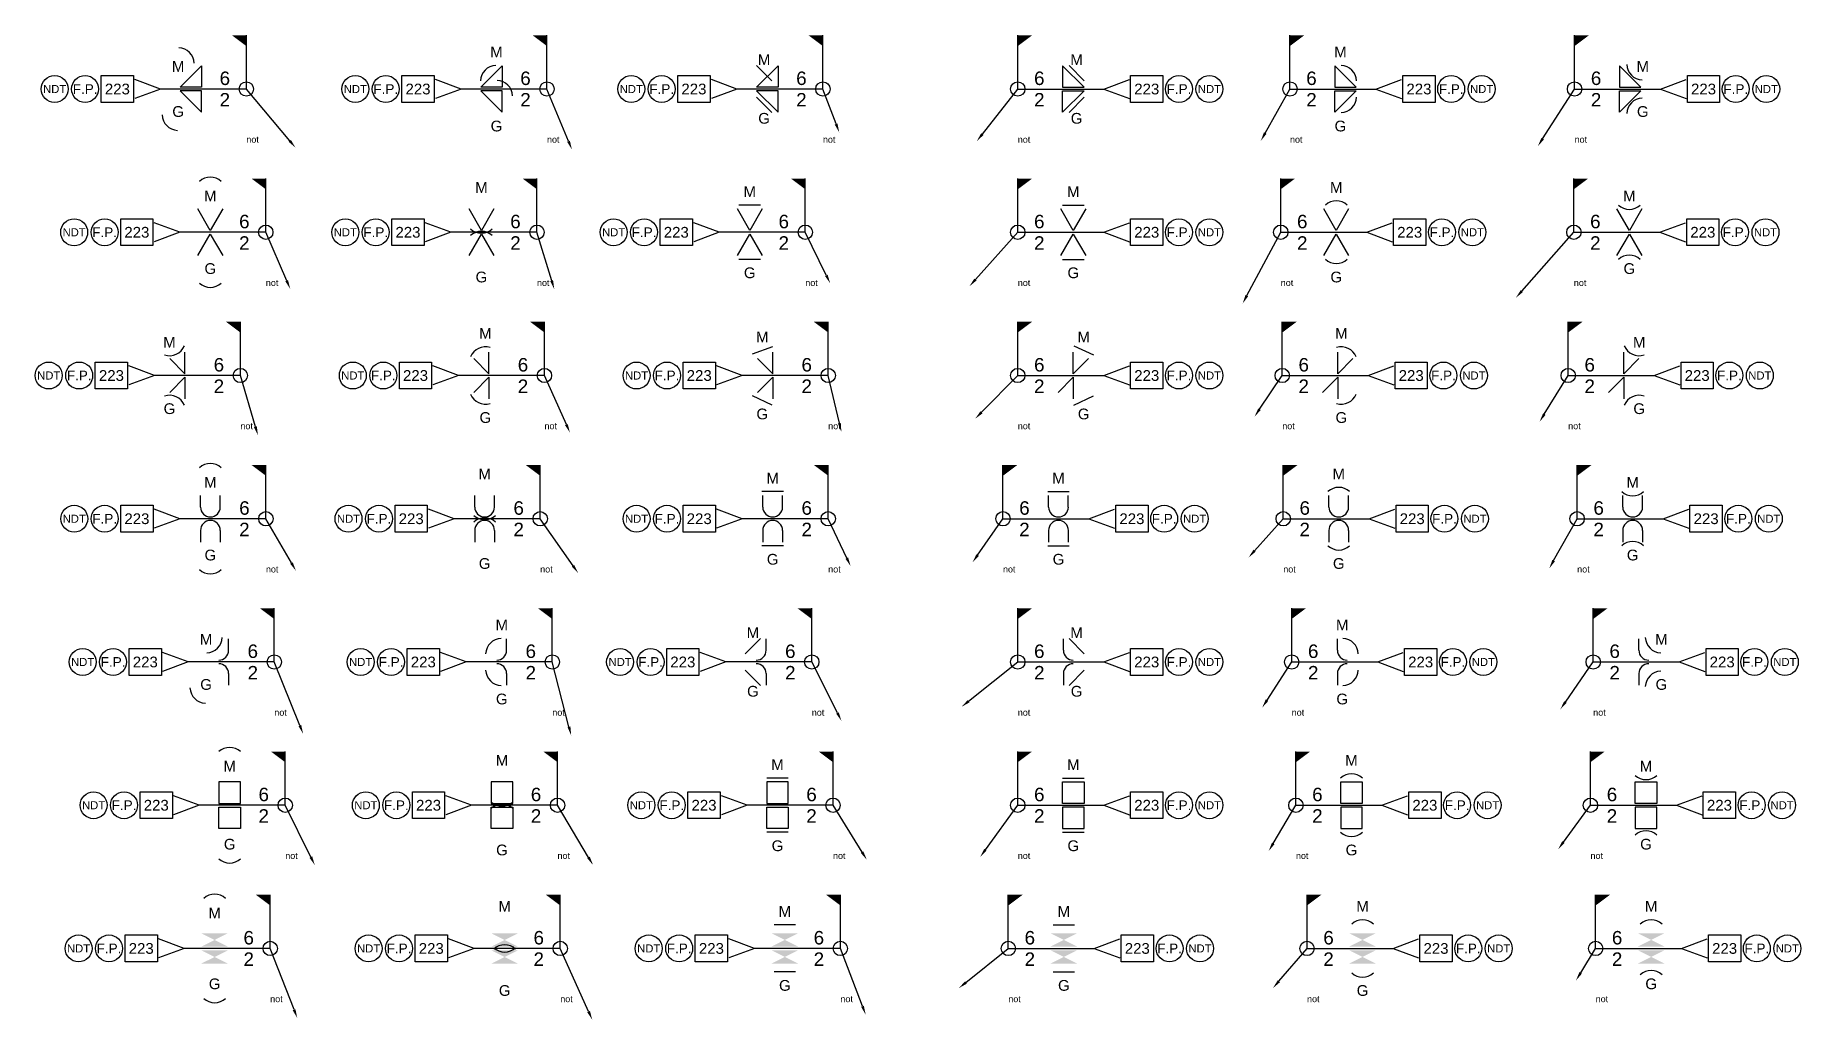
# Model space of a CAD drawing. Header units: millimetres. Extents: x 2416 to 2662, y 1140 to 1277.
import ezdxf
from ezdxf import colors
from ezdxf.entities.mleader import LeaderData, LeaderLine
from ezdxf.enums import TextEntityAlignment as Align
from ezdxf.math import Vec2, Vec3

# ---------------------------------------------------------------- set-up
doc = ezdxf.new("R2010")
doc.units = ezdxf.units.MM
doc.layers.add('KAYNAK_SYM', color=2, linetype='Continuous')
doc.styles.get("Standard").update_dxf_attribs({"font": 'arial.ttf'})

msp = doc.modelspace()

# ---------------------------------------------------------------- texts
at = {"layer": 'KAYNAK_SYM'}
for s, height, p in [('M', 1.5, (2479.89, 1274.9)), ('M', 1.5, (2517.24, 1273.82)), ('M', 1.5, (2560.86, 1273.82)), ('M', 1.5, (2597.68, 1274.9)), ('M', 1.5, (2435.46, 1272.88)), ('6', 1.88, (2441.98, 1271.23)), ('6', 1.88, (2483.94, 1271.23)), ('6', 1.88, (2522.45, 1271.23)), ('6', 1.88, (2555.65, 1271.23)), ('6', 1.88, (2593.64, 1271.23)), ('6', 1.88, (2633.36, 1271.23)), ('M', 1.5, (2639.88, 1272.88)), ('NDT', 1.125, (2418.23, 1269.73)), ('F.P.', 1.35, (2422.48, 1269.73)), ('223', 1.5, (2426.98, 1269.73)), ('2', 1.88, (2441.98, 1268.23)), ('NDT', 1.125, (2460.19, 1269.73)), ('F.P.', 1.35, (2464.44, 1269.73)), ('223', 1.5, (2468.94, 1269.73)), ('2', 1.88, (2483.94, 1268.23)), ('NDT', 1.125, (2498.7, 1269.73)), ('F.P.', 1.35, (2502.95, 1269.73)), ('223', 1.5, (2507.45, 1269.73)), ('2', 1.88, (2522.45, 1268.23)), ('2', 1.88, (2555.65, 1268.23)), ('223', 1.5, (2570.65, 1269.73)), ('F.P.', 1.35, (2575.15, 1269.73)), ('NDT', 1.125, (2579.4, 1269.73)), ('2', 1.88, (2593.64, 1268.23)), ('223', 1.5, (2608.64, 1269.73)), ('F.P.', 1.35, (2613.14, 1269.73)), ('NDT', 1.125, (2617.39, 1269.73)), ('2', 1.88, (2633.36, 1268.23)), ('223', 1.5, (2648.36, 1269.73)), ('F.P.', 1.35, (2652.86, 1269.73)), ('NDT', 1.125, (2657.11, 1269.73)), ('G', 1.5, (2435.46, 1266.59)), ('G', 1.5, (2639.88, 1266.59)), ('G', 1.5, (2479.89, 1264.56)), ('G', 1.5, (2517.24, 1265.64)), ('G', 1.5, (2560.86, 1265.64)), ('G', 1.5, (2597.68, 1264.56)), ('M', 1.5, (2477.79, 1255.98)), ('M', 1.5, (2597.1, 1255.98)), ('M', 1.5, (2439.95, 1254.8)), ('M', 1.5, (2515.24, 1255.39)), ('M', 1.5, (2560.4, 1255.39)), ('M', 1.5, (2638.01, 1254.8)), ('6', 1.88, (2444.7, 1251.23)), ('6', 1.88, (2482.54, 1251.23)), ('6', 1.88, (2519.99, 1251.23)), ('6', 1.88, (2555.65, 1251.23)), ('6', 1.88, (2592.35, 1251.23)), ('6', 1.88, (2633.26, 1251.23)), ('NDT', 1.125, (2420.95, 1249.73)), ('F.P.', 1.35, (2425.2, 1249.73)), ('223', 1.5, (2429.7, 1249.73)), ('NDT', 1.125, (2458.79, 1249.73)), ('F.P.', 1.35, (2463.04, 1249.73)), ('223', 1.5, (2467.54, 1249.73)), ('NDT', 1.125, (2496.24, 1249.73)), ('F.P.', 1.35, (2500.49, 1249.73)), ('223', 1.5, (2504.99, 1249.73)), ('223', 1.5, (2570.65, 1249.73)), ('F.P.', 1.35, (2575.15, 1249.73)), ('NDT', 1.125, (2579.4, 1249.73)), ('223', 1.5, (2607.35, 1249.73)), ('F.P.', 1.35, (2611.85, 1249.73)), ('NDT', 1.125, (2616.1, 1249.73)), ('223', 1.5, (2648.26, 1249.73)), ('F.P.', 1.35, (2652.76, 1249.73)), ('NDT', 1.125, (2657.01, 1249.73)), ('2', 1.88, (2444.7, 1248.23)), ('2', 1.88, (2482.54, 1248.23)), ('2', 1.88, (2519.99, 1248.23)), ('2', 1.88, (2555.65, 1248.23)), ('2', 1.88, (2592.35, 1248.23)), ('2', 1.88, (2633.26, 1248.23)), ('G', 1.5, (2439.95, 1244.66)), ('G', 1.5, (2515.24, 1244.07)), ('G', 1.5, (2560.4, 1244.07)), ('G', 1.5, (2638.01, 1244.66)), ('G', 1.5, (2477.79, 1243.48)), ('G', 1.5, (2597.1, 1243.48)), ('M', 1.5, (2434.25, 1234.37)), ('M', 1.5, (2478.34, 1235.61)), ('M', 1.5, (2516.99, 1235.11)), ('M', 1.5, (2561.85, 1235.11)), ('M', 1.5, (2597.81, 1235.61)), ('M', 1.5, (2639.38, 1234.37)), ('6', 1.88, (2441.15, 1231.23)), ('6', 1.88, (2483.59, 1231.23)), ('6', 1.88, (2523.19, 1231.23)), ('6', 1.88, (2555.65, 1231.23)), ('6', 1.88, (2592.56, 1231.23)), ('6', 1.88, (2632.47, 1231.23)), ('NDT', 1.125, (2417.4, 1229.73)), ('F.P.', 1.35, (2421.65, 1229.73)), ('223', 1.5, (2426.15, 1229.73)), ('NDT', 1.125, (2459.84, 1229.73)), ('F.P.', 1.35, (2464.09, 1229.73)), ('223', 1.5, (2468.59, 1229.73)), ('NDT', 1.125, (2499.44, 1229.73)), ('F.P.', 1.35, (2503.69, 1229.73)), ('223', 1.5, (2508.19, 1229.73)), ('223', 1.5, (2570.65, 1229.73)), ('F.P.', 1.35, (2575.15, 1229.73)), ('NDT', 1.125, (2579.4, 1229.73)), ('223', 1.5, (2607.56, 1229.73)), ('F.P.', 1.35, (2612.06, 1229.73)), ('NDT', 1.125, (2616.31, 1229.73)), ('223', 1.5, (2647.47, 1229.73)), ('F.P.', 1.35, (2651.97, 1229.73)), ('NDT', 1.125, (2656.22, 1229.73)), ('2', 1.88, (2441.15, 1228.23)), ('2', 1.88, (2483.59, 1228.23)), ('2', 1.88, (2523.19, 1228.23)), ('2', 1.88, (2555.65, 1228.23)), ('2', 1.88, (2592.56, 1228.23)), ('2', 1.88, (2632.47, 1228.23)), ('G', 1.5, (2434.25, 1225.1)), ('G', 1.5, (2478.34, 1223.86)), ('G', 1.5, (2516.99, 1224.36)), ('G', 1.5, (2561.85, 1224.36)), ('G', 1.5, (2597.81, 1223.86)), ('G', 1.5, (2639.38, 1225.1)), ('M', 1.5, (2439.96, 1214.8)), ('M', 1.5, (2478.24, 1215.98)), ('M', 1.5, (2518.44, 1215.39)), ('M', 1.5, (2558.33, 1215.39)), ('M', 1.5, (2597.45, 1215.98)), ('M', 1.5, (2638.47, 1214.8)), ('NDT', 1.125, (2420.96, 1209.73)), ('F.P.', 1.35, (2425.21, 1209.73)), ('223', 1.5, (2429.71, 1209.73)), ('6', 1.88, (2444.71, 1211.23)), ('NDT', 1.125, (2459.24, 1209.73)), ('F.P.', 1.35, (2463.49, 1209.73)), ('223', 1.5, (2467.99, 1209.73)), ('6', 1.88, (2482.99, 1211.23)), ('NDT', 1.125, (2499.44, 1209.73)), ('F.P.', 1.35, (2503.69, 1209.73)), ('223', 1.5, (2508.19, 1209.73)), ('6', 1.88, (2523.19, 1211.23)), ('6', 1.88, (2553.58, 1211.23)), ('223', 1.5, (2568.58, 1209.73)), ('F.P.', 1.35, (2573.08, 1209.73)), ('NDT', 1.125, (2577.33, 1209.73)), ('6', 1.88, (2592.7, 1211.23)), ('223', 1.5, (2607.7, 1209.73)), ('F.P.', 1.35, (2612.2, 1209.73)), ('NDT', 1.125, (2616.45, 1209.73)), ('6', 1.88, (2633.72, 1211.23)), ('223', 1.5, (2648.72, 1209.73)), ('F.P.', 1.35, (2653.22, 1209.73)), ('NDT', 1.125, (2657.47, 1209.73)), ('2', 1.88, (2444.71, 1208.23)), ('2', 1.88, (2482.99, 1208.23)), ('2', 1.88, (2523.19, 1208.23)), ('2', 1.88, (2553.58, 1208.23)), ('2', 1.88, (2592.7, 1208.23)), ('2', 1.88, (2633.72, 1208.23)), ('G', 1.5, (2439.96, 1204.66)), ('G', 1.5, (2638.47, 1204.66)), ('G', 1.5, (2478.24, 1203.48)), ('G', 1.5, (2518.44, 1204.07)), ('G', 1.5, (2558.33, 1204.07)), ('G', 1.5, (2597.45, 1203.48)), ('M', 1.5, (2480.63, 1194.9)), ('M', 1.5, (2597.93, 1194.9)), ('M', 1.5, (2439.36, 1192.88)), ('M', 1.5, (2515.68, 1193.82)), ('M', 1.5, (2560.86, 1193.82)), ('M', 1.5, (2642.48, 1192.88)), ('NDT', 1.125, (2422.13, 1189.73)), ('F.P.', 1.35, (2426.38, 1189.73)), ('223', 1.5, (2430.88, 1189.73)), ('6', 1.88, (2445.88, 1191.23)), ('NDT', 1.125, (2460.93, 1189.73)), ('F.P.', 1.35, (2465.18, 1189.73)), ('223', 1.5, (2469.68, 1189.73)), ('6', 1.88, (2484.68, 1191.23)), ('NDT', 1.125, (2497.15, 1189.73)), ('F.P.', 1.35, (2501.4, 1189.73)), ('223', 1.5, (2505.9, 1189.73)), ('6', 1.88, (2520.9, 1191.23)), ('6', 1.88, (2555.65, 1191.23)), ('223', 1.5, (2570.65, 1189.73)), ('F.P.', 1.35, (2575.15, 1189.73)), ('NDT', 1.125, (2579.4, 1189.73)), ('6', 1.88, (2593.88, 1191.23)), ('223', 1.5, (2608.88, 1189.73)), ('F.P.', 1.35, (2613.38, 1189.73)), ('NDT', 1.125, (2617.63, 1189.73)), ('6', 1.88, (2635.96, 1191.23)), ('223', 1.5, (2650.96, 1189.73)), ('F.P.', 1.35, (2655.46, 1189.73)), ('NDT', 1.125, (2659.71, 1189.73)), ('2', 1.88, (2445.88, 1188.23)), ('2', 1.88, (2484.68, 1188.23)), ('2', 1.88, (2520.9, 1188.23)), ('2', 1.88, (2555.65, 1188.23)), ('2', 1.88, (2593.88, 1188.23)), ('2', 1.88, (2635.96, 1188.23)), ('G', 1.5, (2439.36, 1186.59)), ('G', 1.5, (2480.63, 1184.56)), ('G', 1.5, (2515.68, 1185.64)), ('G', 1.5, (2560.86, 1185.64)), ('G', 1.5, (2597.93, 1184.56)), ('G', 1.5, (2642.48, 1186.59)), ('M', 1.5, (2442.66, 1175.18)), ('M', 1.5, (2480.66, 1175.98)), ('M', 1.5, (2519.11, 1175.39)), ('M', 1.5, (2560.4, 1175.39)), ('M', 1.5, (2599.22, 1175.98)), ('M', 1.5, (2640.33, 1175.18)), ('F.P.', 1.35, (2427.91, 1169.73)), ('223', 1.5, (2432.41, 1169.73)), ('6', 1.88, (2447.41, 1171.23)), ('F.P.', 1.35, (2465.91, 1169.73)), ('223', 1.5, (2470.41, 1169.73)), ('6', 1.88, (2485.41, 1171.23)), ('F.P.', 1.35, (2504.36, 1169.73)), ('223', 1.5, (2508.86, 1169.73)), ('6', 1.88, (2523.86, 1171.23)), ('6', 1.88, (2555.65, 1171.23)), ('223', 1.5, (2570.65, 1169.73)), ('F.P.', 1.35, (2575.15, 1169.73)), ('6', 1.88, (2594.47, 1171.23)), ('223', 1.5, (2609.47, 1169.73)), ('F.P.', 1.35, (2613.97, 1169.73)), ('6', 1.88, (2635.58, 1171.23)), ('223', 1.5, (2650.58, 1169.73)), ('F.P.', 1.35, (2655.08, 1169.73)), ('NDT', 1.125, (2423.66, 1169.73)), ('2', 1.88, (2447.41, 1168.23)), ('NDT', 1.125, (2461.66, 1169.73)), ('2', 1.88, (2485.41, 1168.23)), ('NDT', 1.125, (2500.11, 1169.73)), ('2', 1.88, (2523.86, 1168.23)), ('2', 1.88, (2555.65, 1168.23)), ('NDT', 1.125, (2579.4, 1169.73)), ('2', 1.88, (2594.47, 1168.23)), ('NDT', 1.125, (2618.22, 1169.73)), ('2', 1.88, (2635.58, 1168.23)), ('NDT', 1.125, (2659.33, 1169.73)), ('G', 1.5, (2442.66, 1164.29)), ('G', 1.5, (2480.66, 1163.48)), ('G', 1.5, (2519.11, 1164.07)), ('G', 1.5, (2560.4, 1164.07)), ('G', 1.5, (2599.22, 1163.48)), ('G', 1.5, (2640.33, 1164.29)), ('M', 1.5, (2481.04, 1155.61)), ('M', 1.5, (2520.14, 1154.89)), ('M', 1.5, (2559.08, 1154.89)), ('M', 1.5, (2600.77, 1155.61)), ('M', 1.5, (2641.05, 1155.61)), ('M', 1.5, (2440.56, 1154.68)), ('6', 1.88, (2445.31, 1151.23)), ('6', 1.88, (2485.79, 1151.23)), ('6', 1.88, (2524.89, 1151.23)), ('6', 1.88, (2554.33, 1151.23)), ('6', 1.88, (2596.02, 1151.23)), ('6', 1.88, (2636.3, 1151.23)), ('NDT', 1.125, (2421.56, 1149.73)), ('F.P.', 1.35, (2425.81, 1149.73)), ('223', 1.5, (2430.31, 1149.73)), ('2', 1.88, (2445.31, 1148.23)), ('NDT', 1.125, (2462.04, 1149.73)), ('F.P.', 1.35, (2466.29, 1149.73)), ('223', 1.5, (2470.79, 1149.73)), ('2', 1.88, (2485.79, 1148.23)), ('NDT', 1.125, (2501.14, 1149.73)), ('F.P.', 1.35, (2505.39, 1149.73)), ('223', 1.5, (2509.89, 1149.73)), ('2', 1.88, (2524.89, 1148.23)), ('2', 1.88, (2554.33, 1148.23)), ('223', 1.5, (2569.33, 1149.73)), ('F.P.', 1.35, (2573.83, 1149.73)), ('NDT', 1.125, (2578.08, 1149.73)), ('2', 1.88, (2596.02, 1148.23)), ('223', 1.5, (2611.02, 1149.73)), ('F.P.', 1.35, (2615.52, 1149.73)), ('NDT', 1.125, (2619.77, 1149.73)), ('2', 1.88, (2636.3, 1148.23)), ('223', 1.5, (2651.3, 1149.73)), ('F.P.', 1.35, (2655.8, 1149.73)), ('NDT', 1.125, (2660.05, 1149.73)), ('G', 1.5, (2440.56, 1144.79)), ('G', 1.5, (2481.04, 1143.86)), ('G', 1.5, (2520.14, 1144.57)), ('G', 1.5, (2559.08, 1144.57)), ('G', 1.5, (2600.77, 1143.86)), ('G', 1.5, (2641.05, 1144.79))]:
    msp.add_text(s, height=height, dxfattribs=at).set_placement(p, align=Align.MIDDLE_CENTER)
for p in [(2444.98, 1262.23), (2486.94, 1262.23), (2525.45, 1262.23), (2552.65, 1262.23), (2590.64, 1262.23), (2630.36, 1262.23), (2447.7, 1242.23), (2485.54, 1242.23), (2522.99, 1242.23), (2552.65, 1242.23), (2589.35, 1242.23), (2630.26, 1242.23), (2444.15, 1222.23), (2486.59, 1222.23), (2526.19, 1222.23), (2552.65, 1222.23), (2589.56, 1222.23), (2629.47, 1222.23), (2447.71, 1202.23), (2485.99, 1202.23), (2526.19, 1202.23), (2550.58, 1202.23), (2589.7, 1202.23), (2630.72, 1202.23), (2448.88, 1182.23), (2487.68, 1182.23), (2523.9, 1182.23), (2552.65, 1182.23), (2590.88, 1182.23), (2632.96, 1182.23), (2450.41, 1162.23), (2488.41, 1162.23), (2526.86, 1162.23), (2552.65, 1162.23), (2591.47, 1162.23), (2632.58, 1162.23), (2448.31, 1142.23), (2488.79, 1142.23), (2527.89, 1142.23), (2551.33, 1142.23), (2593.02, 1142.23), (2633.3, 1142.23)]:
    msp.add_text('not', height=0.9, dxfattribs=at).set_placement(p)

# ---------------------------------------------------------------- linework, layer by layer
at = {"layer": 'KAYNAK_SYM'}
for p, q in [((2444.98, 1269.73), (2444.98, 1277.23)), ((2486.94, 1269.73), (2486.94, 1277.23)), ((2525.45, 1269.73), (2525.45, 1277.23)), ((2552.65, 1269.73), (2552.65, 1277.23)), ((2590.64, 1269.73), (2590.64, 1277.23)), ((2630.36, 1269.73), (2630.36, 1277.23)), ((2518.3, 1270.89), (2516.18, 1273.01)), ((2559.8, 1273.01), (2561.93, 1270.89)), ((2432.98, 1269.73), (2429.4, 1271.06)), ((2432.98, 1269.73), (2429.4, 1268.41)), ((2444.98, 1269.73), (2432.98, 1269.73)), ((2474.94, 1269.73), (2471.36, 1271.06)), ((2474.94, 1269.73), (2471.36, 1268.41)), ((2486.94, 1269.73), (2474.94, 1269.73)), ((2513.45, 1269.73), (2509.88, 1271.06)), ((2513.45, 1269.73), (2509.88, 1268.41)), ((2525.45, 1269.73), (2513.45, 1269.73)), ((2552.65, 1269.73), (2564.65, 1269.73)), ((2564.65, 1269.73), (2568.23, 1271.06)), ((2564.65, 1269.73), (2568.23, 1268.41)), ((2590.64, 1269.73), (2602.64, 1269.73)), ((2602.64, 1269.73), (2606.21, 1271.06)), ((2602.64, 1269.73), (2606.21, 1268.41)), ((2630.36, 1269.73), (2642.36, 1269.73)), ((2642.36, 1269.73), (2645.94, 1271.06)), ((2642.36, 1269.73), (2645.94, 1268.41)), ((2518.3, 1266.46), (2516.18, 1268.58)), ((2559.8, 1266.46), (2561.93, 1268.58)), ((2447.7, 1249.73), (2447.7, 1257.23)), ((2485.54, 1249.73), (2485.54, 1257.23)), ((2522.99, 1249.73), (2522.99, 1257.23)), ((2552.65, 1249.73), (2552.65, 1257.23)), ((2589.35, 1249.73), (2589.35, 1257.23)), ((2630.26, 1249.73), (2630.26, 1257.23)), ((2439.95, 1249.98), (2438.22, 1252.98)), ((2441.68, 1252.98), (2439.95, 1249.98)), ((2477.79, 1249.98), (2476.06, 1252.98)), ((2479.52, 1252.98), (2477.79, 1249.98)), ((2515.24, 1249.98), (2513.51, 1252.98)), ((2516.74, 1253.52), (2513.74, 1253.52)), ((2516.97, 1252.98), (2515.24, 1249.98)), ((2560.4, 1249.98), (2558.67, 1252.98)), ((2558.9, 1253.52), (2561.9, 1253.52)), ((2562.13, 1252.98), (2560.4, 1249.98)), ((2597.1, 1249.98), (2595.37, 1252.98)), ((2598.83, 1252.98), (2597.1, 1249.98)), ((2638.01, 1249.98), (2636.28, 1252.98)), ((2639.74, 1252.98), (2638.01, 1249.98)), ((2435.7, 1249.73), (2432.12, 1251.06)), ((2435.7, 1249.73), (2432.12, 1248.41)), ((2447.7, 1249.73), (2435.7, 1249.73)), ((2438.22, 1246.49), (2439.95, 1249.48)), ((2439.95, 1249.48), (2441.68, 1246.49)), ((2473.54, 1249.73), (2469.96, 1251.06)), ((2473.54, 1249.73), (2469.96, 1248.41)), ((2485.54, 1249.73), (2473.54, 1249.73)), ((2476.06, 1246.49), (2477.79, 1249.48)), ((2477.79, 1249.48), (2479.52, 1246.49)), ((2510.99, 1249.73), (2507.42, 1251.06)), ((2510.99, 1249.73), (2507.42, 1248.41)), ((2522.99, 1249.73), (2510.99, 1249.73)), ((2513.51, 1246.49), (2515.24, 1249.48)), ((2515.24, 1249.48), (2516.97, 1246.49)), ((2552.65, 1249.73), (2564.65, 1249.73)), ((2558.67, 1246.49), (2560.4, 1249.48)), ((2560.4, 1249.48), (2562.13, 1246.49)), ((2564.65, 1249.73), (2568.23, 1251.06)), ((2564.65, 1249.73), (2568.23, 1248.41)), ((2589.35, 1249.73), (2601.35, 1249.73)), ((2595.37, 1246.49), (2597.1, 1249.48)), ((2597.1, 1249.48), (2598.83, 1246.49)), ((2601.35, 1249.73), (2604.92, 1251.06)), ((2601.35, 1249.73), (2604.92, 1248.41)), ((2630.26, 1249.73), (2642.26, 1249.73)), ((2636.28, 1246.49), (2638.01, 1249.48)), ((2638.01, 1249.48), (2639.74, 1246.49)), ((2642.26, 1249.73), (2645.84, 1251.06)), ((2642.26, 1249.73), (2645.84, 1248.41)), ((2516.74, 1245.95), (2513.74, 1245.95)), ((2558.9, 1245.95), (2561.9, 1245.95)), ((2444.15, 1229.73), (2444.15, 1237.23)), ((2486.59, 1229.73), (2486.59, 1237.23)), ((2526.19, 1229.73), (2526.19, 1237.23)), ((2552.65, 1229.73), (2552.65, 1237.23)), ((2589.56, 1229.73), (2589.56, 1237.23)), ((2629.47, 1229.73), (2629.47, 1237.23)), ((2436.4, 1229.98), (2434.28, 1232.1)), ((2436.4, 1229.98), (2436.4, 1232.98)), ((2478.84, 1229.98), (2476.72, 1232.1)), ((2478.84, 1229.98), (2478.84, 1232.98)), ((2518.4, 1233.74), (2515.58, 1232.72)), ((2518.44, 1229.98), (2516.32, 1232.1)), ((2518.44, 1229.98), (2518.44, 1232.98)), ((2560.4, 1229.98), (2560.4, 1232.98)), ((2560.4, 1229.98), (2562.52, 1232.1)), ((2560.49, 1233.87), (2563.21, 1232.6)), ((2597.31, 1229.98), (2597.31, 1232.98)), ((2597.31, 1229.98), (2599.43, 1232.1)), ((2637.22, 1229.98), (2637.22, 1232.98)), ((2637.22, 1229.98), (2639.35, 1232.1)), ((2432.15, 1229.73), (2428.58, 1231.06)), ((2432.15, 1229.73), (2428.58, 1228.41)), ((2444.15, 1229.73), (2432.15, 1229.73)), ((2474.59, 1229.73), (2471.02, 1231.06)), ((2474.59, 1229.73), (2471.02, 1228.41)), ((2486.59, 1229.73), (2474.59, 1229.73)), ((2514.19, 1229.73), (2510.61, 1231.06)), ((2514.19, 1229.73), (2510.61, 1228.41)), ((2526.19, 1229.73), (2514.19, 1229.73)), ((2552.65, 1229.73), (2564.65, 1229.73)), ((2564.65, 1229.73), (2568.23, 1231.06)), ((2564.65, 1229.73), (2568.23, 1228.41)), ((2589.56, 1229.73), (2601.56, 1229.73)), ((2601.56, 1229.73), (2605.14, 1231.06)), ((2601.56, 1229.73), (2605.14, 1228.41)), ((2629.47, 1229.73), (2641.47, 1229.73)), ((2641.47, 1229.73), (2645.05, 1231.06)), ((2641.47, 1229.73), (2645.05, 1228.41)), ((2436.4, 1229.48), (2434.28, 1227.36)), ((2436.4, 1229.48), (2436.4, 1226.48)), ((2478.84, 1229.48), (2476.72, 1227.36)), ((2478.84, 1229.48), (2478.84, 1226.48)), ((2518.44, 1229.48), (2516.32, 1227.36)), ((2518.44, 1229.48), (2518.44, 1226.48)), ((2560.4, 1229.48), (2558.28, 1227.36)), ((2560.4, 1229.48), (2560.4, 1226.48)), ((2597.31, 1229.48), (2595.19, 1227.36)), ((2597.31, 1229.48), (2597.31, 1226.48)), ((2637.22, 1229.48), (2635.1, 1227.36)), ((2637.22, 1229.48), (2637.22, 1226.48)), ((2518.35, 1225.6), (2515.63, 1226.87)), ((2560.49, 1225.6), (2563.21, 1226.87)), ((2447.71, 1209.73), (2447.71, 1217.23)), ((2485.99, 1209.73), (2485.99, 1217.23)), ((2526.19, 1209.73), (2526.19, 1217.23)), ((2550.58, 1209.73), (2550.58, 1217.23)), ((2589.7, 1209.73), (2589.7, 1217.23)), ((2630.72, 1209.73), (2630.72, 1217.23)), ((2438.58, 1211.36), (2438.58, 1212.98)), ((2441.33, 1211.36), (2441.33, 1212.98)), ((2476.87, 1211.36), (2476.87, 1212.98)), ((2479.62, 1211.36), (2479.62, 1212.98)), ((2519.94, 1213.52), (2516.94, 1213.52)), ((2517.06, 1211.36), (2517.06, 1212.98)), ((2519.81, 1211.36), (2519.81, 1212.98)), ((2556.83, 1213.52), (2559.83, 1213.52)), ((2556.95, 1211.36), (2556.95, 1212.98)), ((2559.7, 1211.36), (2559.7, 1212.98)), ((2596.08, 1211.36), (2596.08, 1212.98)), ((2598.83, 1211.36), (2598.83, 1212.98)), ((2637.1, 1211.36), (2637.1, 1212.98)), ((2639.85, 1211.36), (2639.85, 1212.98)), ((2435.71, 1209.73), (2432.13, 1211.06)), ((2473.99, 1209.73), (2470.42, 1211.06)), ((2514.19, 1209.73), (2510.61, 1211.06)), ((2562.58, 1209.73), (2566.15, 1211.06)), ((2601.7, 1209.73), (2605.28, 1211.06)), ((2642.72, 1209.73), (2646.3, 1211.06)), ((2435.71, 1209.73), (2432.13, 1208.41)), ((2447.71, 1209.73), (2435.71, 1209.73)), ((2438.58, 1208.11), (2438.58, 1206.48)), ((2441.33, 1208.11), (2441.33, 1206.48)), ((2473.99, 1209.73), (2470.42, 1208.41)), ((2485.99, 1209.73), (2473.99, 1209.73)), ((2476.87, 1208.11), (2476.87, 1206.48)), ((2479.62, 1208.11), (2479.62, 1206.48)), ((2514.19, 1209.73), (2510.61, 1208.41)), ((2526.19, 1209.73), (2514.19, 1209.73)), ((2517.06, 1208.11), (2517.06, 1206.48)), ((2519.81, 1208.11), (2519.81, 1206.48)), ((2550.58, 1209.73), (2562.58, 1209.73)), ((2556.95, 1208.11), (2556.95, 1206.48)), ((2559.7, 1208.11), (2559.7, 1206.48)), ((2562.58, 1209.73), (2566.15, 1208.41)), ((2589.7, 1209.73), (2601.7, 1209.73)), ((2596.08, 1208.11), (2596.08, 1206.48)), ((2598.83, 1208.11), (2598.83, 1206.48)), ((2601.7, 1209.73), (2605.28, 1208.41)), ((2630.72, 1209.73), (2642.72, 1209.73)), ((2637.1, 1208.11), (2637.1, 1206.48)), ((2639.85, 1208.11), (2639.85, 1206.48)), ((2642.72, 1209.73), (2646.3, 1208.41)), ((2519.94, 1205.95), (2516.94, 1205.95)), ((2556.83, 1205.95), (2559.83, 1205.95)), ((2448.88, 1189.73), (2448.88, 1197.23)), ((2487.68, 1189.73), (2487.68, 1197.23)), ((2523.9, 1189.73), (2523.9, 1197.23)), ((2552.65, 1189.73), (2552.65, 1197.23)), ((2590.88, 1189.73), (2590.88, 1197.23)), ((2632.96, 1189.73), (2632.96, 1197.23)), ((2442.5, 1191.36), (2442.5, 1192.98)), ((2481.3, 1191.36), (2481.3, 1192.98)), ((2516.74, 1193.01), (2514.62, 1190.89)), ((2517.52, 1191.36), (2517.52, 1192.98)), ((2559.02, 1191.36), (2559.02, 1192.98)), ((2559.8, 1193.01), (2561.93, 1190.89)), ((2597.26, 1191.36), (2597.26, 1192.98)), ((2639.34, 1191.36), (2639.34, 1192.98)), ((2436.88, 1189.73), (2433.3, 1191.06)), ((2475.68, 1189.73), (2472.1, 1191.06)), ((2511.9, 1189.73), (2508.32, 1191.06)), ((2564.65, 1189.73), (2568.23, 1191.06)), ((2602.88, 1189.73), (2606.46, 1191.06)), ((2644.96, 1189.73), (2648.54, 1191.06)), ((2436.88, 1189.73), (2433.3, 1188.41)), ((2448.88, 1189.73), (2436.88, 1189.73)), ((2442.5, 1188.11), (2442.5, 1186.48)), ((2475.68, 1189.73), (2472.1, 1188.41)), ((2487.68, 1189.73), (2475.68, 1189.73)), ((2481.3, 1188.11), (2481.3, 1186.48)), ((2511.9, 1189.73), (2508.32, 1188.41)), ((2523.9, 1189.73), (2511.9, 1189.73)), ((2516.74, 1186.46), (2514.62, 1188.58)), ((2517.52, 1188.11), (2517.52, 1186.48)), ((2552.65, 1189.73), (2564.65, 1189.73)), ((2559.02, 1188.11), (2559.02, 1186.48)), ((2559.8, 1186.46), (2561.93, 1188.58)), ((2564.65, 1189.73), (2568.23, 1188.41)), ((2590.88, 1189.73), (2602.88, 1189.73)), ((2597.26, 1188.11), (2597.26, 1186.48)), ((2602.88, 1189.73), (2606.46, 1188.41)), ((2632.96, 1189.73), (2644.96, 1189.73)), ((2639.34, 1188.11), (2639.34, 1186.48)), ((2644.96, 1189.73), (2648.54, 1188.41)), ((2450.41, 1169.73), (2450.41, 1177.23)), ((2488.41, 1169.73), (2488.41, 1177.23)), ((2526.86, 1169.73), (2526.86, 1177.23)), ((2552.65, 1169.73), (2552.65, 1177.23)), ((2591.47, 1169.73), (2591.47, 1177.23)), ((2632.58, 1169.73), (2632.58, 1177.23)), ((2520.61, 1173.52), (2517.61, 1173.52)), ((2558.9, 1173.52), (2561.9, 1173.52)), ((2438.41, 1169.73), (2434.83, 1171.06)), ((2476.41, 1169.73), (2472.83, 1171.06)), ((2514.86, 1169.73), (2511.29, 1171.06)), ((2564.65, 1169.73), (2568.23, 1171.06)), ((2603.47, 1169.73), (2607.05, 1171.06)), ((2644.58, 1169.73), (2648.16, 1171.06)), ((2438.41, 1169.73), (2434.83, 1168.41)), ((2450.41, 1169.73), (2438.41, 1169.73)), ((2476.41, 1169.73), (2472.83, 1168.41)), ((2488.41, 1169.73), (2476.41, 1169.73)), ((2514.86, 1169.73), (2511.29, 1168.41)), ((2526.86, 1169.73), (2514.86, 1169.73)), ((2552.65, 1169.73), (2564.65, 1169.73)), ((2564.65, 1169.73), (2568.23, 1168.41)), ((2591.47, 1169.73), (2603.47, 1169.73)), ((2603.47, 1169.73), (2607.05, 1168.41)), ((2632.58, 1169.73), (2644.58, 1169.73)), ((2644.58, 1169.73), (2648.16, 1168.41)), ((2520.61, 1165.95), (2517.61, 1165.95)), ((2558.9, 1165.95), (2561.9, 1165.95)), ((2448.31, 1149.73), (2448.31, 1157.23)), ((2488.79, 1149.73), (2488.79, 1157.23)), ((2527.89, 1149.73), (2527.89, 1157.23)), ((2551.33, 1149.73), (2551.33, 1157.23)), ((2593.02, 1149.73), (2593.02, 1157.23)), ((2633.3, 1149.73), (2633.3, 1157.23)), ((2436.31, 1149.73), (2432.73, 1151.06)), ((2476.79, 1149.73), (2473.21, 1151.06)), ((2515.89, 1149.73), (2512.32, 1151.06)), ((2521.64, 1153.02), (2518.64, 1153.02)), ((2557.58, 1153.02), (2560.58, 1153.02)), ((2563.33, 1149.73), (2566.9, 1151.06)), ((2605.02, 1149.73), (2608.59, 1151.06)), ((2645.3, 1149.73), (2648.87, 1151.06)), ((2436.31, 1149.73), (2432.73, 1148.41)), ((2448.31, 1149.73), (2436.31, 1149.73)), ((2476.79, 1149.73), (2473.21, 1148.41)), ((2488.79, 1149.73), (2476.79, 1149.73)), ((2515.89, 1149.73), (2512.32, 1148.41)), ((2527.89, 1149.73), (2515.89, 1149.73)), ((2551.33, 1149.73), (2563.33, 1149.73)), ((2563.33, 1149.73), (2566.9, 1148.41)), ((2593.02, 1149.73), (2605.02, 1149.73)), ((2605.02, 1149.73), (2608.59, 1148.41)), ((2633.3, 1149.73), (2645.3, 1149.73)), ((2645.3, 1149.73), (2648.87, 1148.41)), ((2521.64, 1146.45), (2518.64, 1146.45)), ((2557.58, 1146.45), (2560.58, 1146.45))]:
    msp.add_line(p, q, dxfattribs=at)
for points in [[(2429.23, 1267.86), (2424.73, 1267.86), (2424.73, 1271.61), (2429.23, 1271.61)], [(2438.73, 1269.98), (2435.73, 1269.98), (2438.73, 1272.98)], [(2471.19, 1267.86), (2466.69, 1267.86), (2466.69, 1271.61), (2471.19, 1271.61)], [(2480.69, 1269.98), (2477.69, 1269.98), (2480.69, 1272.98)], [(2509.7, 1267.86), (2505.2, 1267.86), (2505.2, 1271.61), (2509.7, 1271.61)], [(2519.2, 1269.98), (2516.2, 1269.98), (2519.2, 1272.98)], [(2558.9, 1269.98), (2561.9, 1269.98), (2558.9, 1272.98)], [(2568.4, 1271.61), (2572.9, 1271.61), (2572.9, 1267.86), (2568.4, 1267.86)], [(2596.89, 1269.98), (2599.89, 1269.98), (2596.89, 1272.98)], [(2606.39, 1271.61), (2610.89, 1271.61), (2610.89, 1267.86), (2606.39, 1267.86)], [(2636.61, 1269.98), (2639.61, 1269.98), (2636.61, 1272.98)], [(2646.11, 1271.61), (2650.61, 1271.61), (2650.61, 1267.86), (2646.11, 1267.86)], [(2438.73, 1269.48), (2435.73, 1269.48), (2438.73, 1266.48)], [(2480.69, 1269.48), (2477.69, 1269.48), (2480.69, 1266.48)], [(2519.2, 1269.48), (2516.2, 1269.48), (2519.2, 1266.48)], [(2558.9, 1269.48), (2561.9, 1269.48), (2558.9, 1266.48)], [(2596.89, 1269.48), (2599.89, 1269.48), (2596.89, 1266.48)], [(2636.61, 1269.48), (2639.61, 1269.48), (2636.61, 1266.48)], [(2431.95, 1247.86), (2427.45, 1247.86), (2427.45, 1251.61), (2431.95, 1251.61)], [(2469.79, 1247.86), (2465.29, 1247.86), (2465.29, 1251.61), (2469.79, 1251.61)], [(2507.24, 1247.86), (2502.74, 1247.86), (2502.74, 1251.61), (2507.24, 1251.61)], [(2568.4, 1251.61), (2572.9, 1251.61), (2572.9, 1247.86), (2568.4, 1247.86)], [(2605.1, 1251.61), (2609.6, 1251.61), (2609.6, 1247.86), (2605.1, 1247.86)], [(2646.01, 1251.61), (2650.51, 1251.61), (2650.51, 1247.86), (2646.01, 1247.86)], [(2428.4, 1227.86), (2423.9, 1227.86), (2423.9, 1231.61), (2428.4, 1231.61)], [(2470.84, 1227.86), (2466.34, 1227.86), (2466.34, 1231.61), (2470.84, 1231.61)], [(2510.44, 1227.86), (2505.94, 1227.86), (2505.94, 1231.61), (2510.44, 1231.61)], [(2568.4, 1231.61), (2572.9, 1231.61), (2572.9, 1227.86), (2568.4, 1227.86)], [(2605.31, 1231.61), (2609.81, 1231.61), (2609.81, 1227.86), (2605.31, 1227.86)], [(2645.22, 1231.61), (2649.72, 1231.61), (2649.72, 1227.86), (2645.22, 1227.86)], [(2431.96, 1207.86), (2427.46, 1207.86), (2427.46, 1211.61), (2431.96, 1211.61)], [(2470.24, 1207.86), (2465.74, 1207.86), (2465.74, 1211.61), (2470.24, 1211.61)], [(2510.44, 1207.86), (2505.94, 1207.86), (2505.94, 1211.61), (2510.44, 1211.61)], [(2566.33, 1211.61), (2570.83, 1211.61), (2570.83, 1207.86), (2566.33, 1207.86)], [(2605.45, 1211.61), (2609.95, 1211.61), (2609.95, 1207.86), (2605.45, 1207.86)], [(2646.47, 1211.61), (2650.97, 1211.61), (2650.97, 1207.86), (2646.47, 1207.86)], [(2433.13, 1187.86), (2428.63, 1187.86), (2428.63, 1191.61), (2433.13, 1191.61)], [(2471.93, 1187.86), (2467.43, 1187.86), (2467.43, 1191.61), (2471.93, 1191.61)], [(2508.15, 1187.86), (2503.65, 1187.86), (2503.65, 1191.61), (2508.15, 1191.61)], [(2568.4, 1191.61), (2572.9, 1191.61), (2572.9, 1187.86), (2568.4, 1187.86)], [(2606.63, 1191.61), (2611.13, 1191.61), (2611.13, 1187.86), (2606.63, 1187.86)], [(2648.71, 1191.61), (2653.21, 1191.61), (2653.21, 1187.86), (2648.71, 1187.86)], [(2444.16, 1169.98), (2444.16, 1172.98), (2441.16, 1172.98), (2441.16, 1169.98)], [(2482.16, 1169.98), (2482.16, 1172.98), (2479.16, 1172.98), (2479.16, 1169.98)], [(2520.61, 1169.98), (2520.61, 1172.98), (2517.61, 1172.98), (2517.61, 1169.98)], [(2558.9, 1169.98), (2558.9, 1172.98), (2561.9, 1172.98), (2561.9, 1169.98)], [(2597.72, 1169.98), (2597.72, 1172.98), (2600.72, 1172.98), (2600.72, 1169.98)], [(2638.83, 1169.98), (2638.83, 1172.98), (2641.83, 1172.98), (2641.83, 1169.98)], [(2434.66, 1167.86), (2430.16, 1167.86), (2430.16, 1171.61), (2434.66, 1171.61)], [(2472.66, 1167.86), (2468.16, 1167.86), (2468.16, 1171.61), (2472.66, 1171.61)], [(2511.11, 1167.86), (2506.61, 1167.86), (2506.61, 1171.61), (2511.11, 1171.61)], [(2568.4, 1171.61), (2572.9, 1171.61), (2572.9, 1167.86), (2568.4, 1167.86)], [(2607.22, 1171.61), (2611.72, 1171.61), (2611.72, 1167.86), (2607.22, 1167.86)], [(2648.33, 1171.61), (2652.83, 1171.61), (2652.83, 1167.86), (2648.33, 1167.86)], [(2444.16, 1169.48), (2444.16, 1166.48), (2441.16, 1166.48), (2441.16, 1169.48)], [(2482.16, 1169.48), (2482.16, 1166.48), (2479.16, 1166.48), (2479.16, 1169.48)], [(2520.61, 1169.48), (2520.61, 1166.48), (2517.61, 1166.48), (2517.61, 1169.48)], [(2558.9, 1169.48), (2558.9, 1166.48), (2561.9, 1166.48), (2561.9, 1169.48)], [(2597.72, 1169.48), (2597.72, 1166.48), (2600.72, 1166.48), (2600.72, 1169.48)], [(2638.83, 1169.48), (2638.83, 1166.48), (2641.83, 1166.48), (2641.83, 1169.48)], [(2432.56, 1147.86), (2428.06, 1147.86), (2428.06, 1151.61), (2432.56, 1151.61)], [(2473.04, 1147.86), (2468.54, 1147.86), (2468.54, 1151.61), (2473.04, 1151.61)], [(2512.14, 1147.86), (2507.64, 1147.86), (2507.64, 1151.61), (2512.14, 1151.61)], [(2567.08, 1151.61), (2571.58, 1151.61), (2571.58, 1147.86), (2567.08, 1147.86)], [(2608.77, 1151.61), (2613.27, 1151.61), (2613.27, 1147.86), (2608.77, 1147.86)], [(2649.05, 1151.61), (2653.55, 1151.61), (2653.55, 1147.86), (2649.05, 1147.86)]]:
    msp.add_lwpolyline(points, close=True, dxfattribs=at)
for centre, radius in [((2418.23, 1269.73), 1.88), ((2422.48, 1269.73), 1.88), ((2460.19, 1269.73), 1.88), ((2464.44, 1269.73), 1.88), ((2498.7, 1269.73), 1.88), ((2502.95, 1269.73), 1.88), ((2575.15, 1269.73), 1.88), ((2579.4, 1269.73), 1.88), ((2613.14, 1269.73), 1.88), ((2617.39, 1269.73), 1.88), ((2652.86, 1269.73), 1.88), ((2657.11, 1269.73), 1.88), ((2444.98, 1269.73), 1), ((2486.94, 1269.73), 1), ((2525.45, 1269.73), 1), ((2552.65, 1269.73), 1), ((2590.64, 1269.73), 1), ((2630.36, 1269.73), 1), ((2420.95, 1249.73), 1.88), ((2425.2, 1249.73), 1.88), ((2447.7, 1249.73), 1), ((2458.79, 1249.73), 1.88), ((2463.04, 1249.73), 1.88), ((2485.54, 1249.73), 1), ((2496.24, 1249.73), 1.88), ((2500.49, 1249.73), 1.88), ((2522.99, 1249.73), 1), ((2552.65, 1249.73), 1), ((2575.15, 1249.73), 1.88), ((2579.4, 1249.73), 1.88), ((2589.35, 1249.73), 1), ((2611.85, 1249.73), 1.88), ((2616.1, 1249.73), 1.88), ((2630.26, 1249.73), 1), ((2652.76, 1249.73), 1.88), ((2657.01, 1249.73), 1.88), ((2417.4, 1229.73), 1.88), ((2421.65, 1229.73), 1.88), ((2444.15, 1229.73), 1), ((2459.84, 1229.73), 1.88), ((2464.09, 1229.73), 1.88), ((2486.59, 1229.73), 1), ((2499.44, 1229.73), 1.88), ((2503.69, 1229.73), 1.88), ((2526.19, 1229.73), 1), ((2552.65, 1229.73), 1), ((2575.15, 1229.73), 1.88), ((2579.4, 1229.73), 1.88), ((2589.56, 1229.73), 1), ((2612.06, 1229.73), 1.88), ((2616.31, 1229.73), 1.88), ((2629.47, 1229.73), 1), ((2651.97, 1229.73), 1.88), ((2656.22, 1229.73), 1.88), ((2420.96, 1209.73), 1.88), ((2425.21, 1209.73), 1.88), ((2447.71, 1209.73), 1), ((2459.24, 1209.73), 1.88), ((2463.49, 1209.73), 1.88), ((2485.99, 1209.73), 1), ((2499.44, 1209.73), 1.88), ((2503.69, 1209.73), 1.88), ((2526.19, 1209.73), 1), ((2550.58, 1209.73), 1), ((2573.08, 1209.73), 1.88), ((2577.33, 1209.73), 1.88), ((2589.7, 1209.73), 1), ((2612.2, 1209.73), 1.88), ((2616.45, 1209.73), 1.88), ((2630.72, 1209.73), 1), ((2653.22, 1209.73), 1.88), ((2657.47, 1209.73), 1.88), ((2422.13, 1189.73), 1.88), ((2426.38, 1189.73), 1.88), ((2448.88, 1189.73), 1), ((2460.93, 1189.73), 1.88), ((2465.18, 1189.73), 1.88), ((2487.68, 1189.73), 1), ((2497.15, 1189.73), 1.88), ((2501.4, 1189.73), 1.88), ((2523.9, 1189.73), 1), ((2552.65, 1189.73), 1), ((2575.15, 1189.73), 1.88), ((2579.4, 1189.73), 1.88), ((2590.88, 1189.73), 1), ((2613.38, 1189.73), 1.88), ((2617.63, 1189.73), 1.88), ((2632.96, 1189.73), 1), ((2655.46, 1189.73), 1.88), ((2659.71, 1189.73), 1.88), ((2423.66, 1169.73), 1.88), ((2427.91, 1169.73), 1.88), ((2450.41, 1169.73), 1), ((2461.66, 1169.73), 1.88), ((2465.91, 1169.73), 1.88), ((2488.41, 1169.73), 1), ((2500.11, 1169.73), 1.88), ((2504.36, 1169.73), 1.88), ((2526.86, 1169.73), 1), ((2552.65, 1169.73), 1), ((2575.15, 1169.73), 1.88), ((2579.4, 1169.73), 1.88), ((2591.47, 1169.73), 1), ((2613.97, 1169.73), 1.88), ((2618.22, 1169.73), 1.88), ((2632.58, 1169.73), 1), ((2655.08, 1169.73), 1.88), ((2659.33, 1169.73), 1.88), ((2421.56, 1149.73), 1.88), ((2425.81, 1149.73), 1.88), ((2448.31, 1149.73), 1), ((2462.04, 1149.73), 1.88), ((2466.29, 1149.73), 1.88), ((2488.79, 1149.73), 1), ((2501.14, 1149.73), 1.88), ((2505.39, 1149.73), 1.88), ((2527.89, 1149.73), 1), ((2551.33, 1149.73), 1), ((2573.83, 1149.73), 1.88), ((2578.08, 1149.73), 1.88), ((2593.02, 1149.73), 1), ((2615.52, 1149.73), 1.88), ((2619.77, 1149.73), 1.88), ((2633.3, 1149.73), 1), ((2655.8, 1149.73), 1.88), ((2660.05, 1149.73), 1.88)]:
    msp.add_circle(centre, radius, dxfattribs=at)
for centre, radius, start, end in [((2435.46, 1273.25), 2.25, 2.52, 87.48), ((2479.89, 1270.78), 2.25, 92.52, 177.48), ((2597.68, 1270.78), 2.25, 2.52, 87.48), ((2639.88, 1273.25), 2.25, 182.52, 267.48), ((2479.89, 1268.69), 2.25, 2.52, 87.48), ((2597.68, 1268.69), 2.25, 272.52, 357.48), ((2639.88, 1266.21), 2.25, 92.52, 177.48), ((2435.46, 1266.21), 2.25, 182.52, 267.48), ((2439.95, 1255.18), 2.25, 47.52, 132.48), ((2597.1, 1251.86), 2.25, 47.52, 132.48), ((2638.01, 1255.18), 2.25, 227.52, 312.48), ((2477.79, 1251.86), 2.25, 227.52, 312.48), ((2477.79, 1247.61), 2.25, 47.52, 132.48), ((2597.1, 1247.61), 2.25, 227.52, 312.48), ((2638.01, 1244.29), 2.25, 47.52, 132.48), ((2439.95, 1244.29), 2.25, 227.52, 312.48), ((2434.25, 1234.74), 2.25, 252.5, 337.46), ((2478.34, 1231.48), 2.25, 72.5, 157.46), ((2597.81, 1231.48), 2.25, 22.5, 107.46), ((2639.38, 1234.74), 2.25, 202.5, 287.46), ((2478.34, 1227.98), 2.25, 202.5, 287.46), ((2597.81, 1227.98), 2.25, 252.54, 337.5), ((2434.25, 1224.72), 2.25, 22.5, 107.46), ((2639.38, 1224.72), 2.25, 72.54, 157.5), ((2439.96, 1215.18), 2.25, 47.52, 132.48), ((2597.45, 1211.86), 2.25, 47.52, 132.48), ((2638.47, 1215.18), 2.25, 227.52, 312.48), ((2439.96, 1211.36), 1.38, 180, 0), ((2478.24, 1211.86), 2.25, 227.52, 312.48), ((2478.24, 1207.61), 2.25, 47.52, 132.48), ((2478.24, 1211.36), 1.38, 180, 0), ((2518.44, 1211.36), 1.38, 180, 0), ((2558.33, 1211.36), 1.38, 180, 0), ((2597.45, 1211.36), 1.38, 180, 0), ((2638.47, 1211.36), 1.38, 180, 0), ((2439.96, 1208.11), 1.38, 0, 180), ((2478.24, 1208.11), 1.38, 0, 180), ((2518.44, 1208.11), 1.38, 0, 180), ((2558.33, 1208.11), 1.38, 0, 180), ((2597.45, 1208.11), 1.38, 0, 180), ((2638.47, 1208.11), 1.38, 0, 180), ((2597.45, 1207.61), 2.25, 227.52, 312.48), ((2638.47, 1204.29), 2.25, 47.52, 132.48), ((2439.96, 1204.29), 2.25, 227.52, 312.48), ((2439.36, 1193.25), 2.25, 272.52, 357.48), ((2480.63, 1190.78), 2.25, 92.52, 177.48), ((2597.93, 1190.78), 2.25, 2.52, 87.48), ((2642.48, 1193.25), 2.25, 182.52, 267.48), ((2441.13, 1191.36), 1.38, 270, 0), ((2479.93, 1191.36), 1.38, 270, 0), ((2516.15, 1191.36), 1.38, 270, 0), ((2560.4, 1191.36), 1.38, 180, 270), ((2598.63, 1191.36), 1.38, 180, 270), ((2640.71, 1191.36), 1.38, 180, 270), ((2441.13, 1188.11), 1.38, 0, 90), ((2480.63, 1188.69), 2.25, 182.52, 267.48), ((2479.93, 1188.11), 1.38, 0, 90), ((2516.15, 1188.11), 1.38, 0, 90), ((2560.4, 1188.11), 1.38, 90, 180), ((2598.63, 1188.11), 1.38, 90, 180), ((2597.93, 1188.69), 2.25, 272.52, 357.48), ((2640.71, 1188.11), 1.38, 90, 180), ((2642.48, 1186.21), 2.25, 92.52, 177.48), ((2439.36, 1186.21), 2.25, 182.52, 267.48), ((2442.66, 1175.55), 2.25, 47.52, 132.48), ((2599.22, 1171.86), 2.25, 47.52, 132.48), ((2640.33, 1175.55), 2.25, 227.52, 312.48), ((2480.66, 1171.86), 2.25, 227.52, 312.48), ((2480.66, 1167.61), 2.25, 47.52, 132.48), ((2599.22, 1167.61), 2.25, 227.52, 312.48), ((2640.33, 1163.91), 2.25, 47.52, 132.48), ((2442.66, 1163.91), 2.25, 227.52, 312.48), ((2440.56, 1155.05), 2.25, 47.52, 132.48), ((2600.77, 1151.48), 2.25, 47.52, 132.48), ((2641.05, 1151.48), 2.25, 47.52, 132.48), ((2481.04, 1147.98), 2.25, 47.52, 132.48), ((2481.04, 1151.48), 2.25, 227.52, 312.48), ((2600.77, 1147.98), 2.25, 227.52, 312.48), ((2641.05, 1144.41), 2.25, 47.52, 132.48), ((2440.56, 1144.41), 2.25, 227.52, 312.48)]:
    msp.add_arc(centre, radius, start, end, dxfattribs=at)
for points in [[(2444.98, 1277.23), (2442.98, 1277.23), (2444.98, 1275.73)], [(2486.94, 1277.23), (2484.94, 1277.23), (2486.94, 1275.73)], [(2525.45, 1277.23), (2523.45, 1277.23), (2525.45, 1275.73)], [(2552.65, 1277.23), (2554.65, 1277.23), (2552.65, 1275.73)], [(2590.64, 1277.23), (2592.64, 1277.23), (2590.64, 1275.73)], [(2630.36, 1277.23), (2632.36, 1277.23), (2630.36, 1275.73)], [(2447.7, 1257.23), (2445.7, 1257.23), (2447.7, 1255.73)], [(2485.54, 1257.23), (2483.54, 1257.23), (2485.54, 1255.73)], [(2522.99, 1257.23), (2520.99, 1257.23), (2522.99, 1255.73)], [(2552.65, 1257.23), (2554.65, 1257.23), (2552.65, 1255.73)], [(2589.35, 1257.23), (2591.35, 1257.23), (2589.35, 1255.73)], [(2630.26, 1257.23), (2632.26, 1257.23), (2630.26, 1255.73)], [(2444.15, 1237.23), (2442.15, 1237.23), (2444.15, 1235.73)], [(2486.59, 1237.23), (2484.59, 1237.23), (2486.59, 1235.73)], [(2526.19, 1237.23), (2524.19, 1237.23), (2526.19, 1235.73)], [(2552.65, 1237.23), (2554.65, 1237.23), (2552.65, 1235.73)], [(2589.56, 1237.23), (2591.56, 1237.23), (2589.56, 1235.73)], [(2629.47, 1237.23), (2631.47, 1237.23), (2629.47, 1235.73)], [(2447.71, 1217.23), (2445.71, 1217.23), (2447.71, 1215.73)], [(2485.99, 1217.23), (2483.99, 1217.23), (2485.99, 1215.73)], [(2526.19, 1217.23), (2524.19, 1217.23), (2526.19, 1215.73)], [(2550.58, 1217.23), (2552.58, 1217.23), (2550.58, 1215.73)], [(2589.7, 1217.23), (2591.7, 1217.23), (2589.7, 1215.73)], [(2630.72, 1217.23), (2632.72, 1217.23), (2630.72, 1215.73)], [(2448.88, 1197.23), (2446.88, 1197.23), (2448.88, 1195.73)], [(2487.68, 1197.23), (2485.68, 1197.23), (2487.68, 1195.73)], [(2523.9, 1197.23), (2521.9, 1197.23), (2523.9, 1195.73)], [(2552.65, 1197.23), (2554.65, 1197.23), (2552.65, 1195.73)], [(2590.88, 1197.23), (2592.88, 1197.23), (2590.88, 1195.73)], [(2632.96, 1197.23), (2634.96, 1197.23), (2632.96, 1195.73)], [(2450.41, 1177.23), (2448.41, 1177.23), (2450.41, 1175.73)], [(2488.41, 1177.23), (2486.41, 1177.23), (2488.41, 1175.73)], [(2526.86, 1177.23), (2524.86, 1177.23), (2526.86, 1175.73)], [(2552.65, 1177.23), (2554.65, 1177.23), (2552.65, 1175.73)], [(2591.47, 1177.23), (2593.47, 1177.23), (2591.47, 1175.73)], [(2632.58, 1177.23), (2634.58, 1177.23), (2632.58, 1175.73)], [(2448.31, 1157.23), (2446.31, 1157.23), (2448.31, 1155.73)], [(2488.79, 1157.23), (2486.79, 1157.23), (2488.79, 1155.73)], [(2527.89, 1157.23), (2525.89, 1157.23), (2527.89, 1155.73)], [(2551.33, 1157.23), (2553.33, 1157.23), (2551.33, 1155.73)], [(2593.02, 1157.23), (2595.02, 1157.23), (2593.02, 1155.73)], [(2633.3, 1157.23), (2635.3, 1157.23), (2633.3, 1155.73)], [(2442.43, 1149.98), (2438.68, 1149.98), (2438.68, 1151.86), (2442.43, 1151.86)], [(2482.91, 1149.98), (2479.16, 1149.98), (2479.16, 1151.86), (2482.91, 1151.86)], [(2522.02, 1149.98), (2518.27, 1149.98), (2518.27, 1151.86), (2522.02, 1151.86)], [(2557.2, 1149.98), (2560.95, 1149.98), (2560.95, 1151.86), (2557.2, 1151.86)], [(2598.89, 1149.98), (2602.64, 1149.98), (2602.64, 1151.86), (2598.89, 1151.86)], [(2639.17, 1149.98), (2642.92, 1149.98), (2642.92, 1151.86), (2639.17, 1151.86)], [(2442.43, 1149.48), (2438.68, 1149.48), (2438.68, 1147.61), (2442.43, 1147.61)], [(2482.91, 1149.48), (2479.16, 1149.48), (2479.16, 1147.61), (2482.91, 1147.61)], [(2522.02, 1149.48), (2518.27, 1149.48), (2518.27, 1147.61), (2522.02, 1147.61)], [(2557.2, 1149.48), (2560.95, 1149.48), (2560.95, 1147.61), (2557.2, 1147.61)], [(2598.89, 1149.48), (2602.64, 1149.48), (2602.64, 1147.61), (2598.89, 1147.61)], [(2639.17, 1149.48), (2642.92, 1149.48), (2642.92, 1147.61), (2639.17, 1147.61)]]:
    msp.add_solid(points, dxfattribs=at)

msp.set_redraw_order([(e.dxf.handle, doc.entitydb.next_handle()) for e in msp.query("TEXT MTEXT ATTDEF DIMENSION ARC_DIMENSION")])  # texts and dimensions are drawn at this point

# ---------------------------------------------------------------- leaders
ml = msp.add_multileader_mtext('Standard', dxfattribs=at)
ml.set_content('', color=256)
ml.set_leader_properties()
ml.build(insert=Vec2(0, 0))
ml.multileader.update_dxf_attribs({"dogleg_length": 0, "arrow_head_size": 1.25})
ctx = ml.context
ctx.base_point, ctx.arrow_head_size = Vec3(2444.98, 1269.73), 1.25
notes = []
notes.append((ctx, [(0, (1, 1, 0), (2444.98, 1269.73), (1, 0), 0, [(0, [(2451.84, 1261.54)], 0, [])])]))
ctx.mtext.insert, ctx.mtext.flow_direction = Vec3(2446.98, 1271.73), 5
ml = msp.add_multileader_mtext('Standard', dxfattribs=at)
ml.set_content('', color=256)
ml.set_leader_properties()
ml.build(insert=Vec2(0, 0))
ml.multileader.update_dxf_attribs({"dogleg_length": 0, "arrow_head_size": 1.25})
ctx = ml.context
ctx.base_point, ctx.arrow_head_size = Vec3(2486.94, 1269.73), 1.25
notes.append((ctx, [(0, (1, 1, 0), (2486.94, 1269.73), (1, 0), 0, [(0, [(2490.42, 1261.28)], 0, [])])]))
ctx.mtext.insert, ctx.mtext.flow_direction = Vec3(2488.94, 1271.73), 5
ml = msp.add_multileader_mtext('Standard', dxfattribs=at)
ml.set_content('', color=256)
ml.set_leader_properties()
ml.build(insert=Vec2(0, 0))
ml.multileader.update_dxf_attribs({"dogleg_length": 0, "arrow_head_size": 1.25})
ctx = ml.context
ctx.base_point, ctx.arrow_head_size = Vec3(2525.45, 1269.73), 1.25
notes.append((ctx, [(0, (1, 1, 0), (2525.45, 1269.73), (1, 0), 0, [(0, [(2527.73, 1263.68)], 0, [])])]))
ctx.mtext.insert, ctx.mtext.flow_direction = Vec3(2527.45, 1271.73), 5
ml = msp.add_multileader_mtext('Standard', dxfattribs=at)
ml.set_content('', color=256)
ml.set_leader_properties()
ml.build(insert=Vec2(0, 0))
ml.multileader.update_dxf_attribs({"dogleg_length": 0, "arrow_head_size": 1.25})
ctx = ml.context
ctx.base_point, ctx.arrow_head_size = Vec3(2552.65, 1269.73), 1.25
notes.append((ctx, [(0, (1, 1, 0), (2552.65, 1269.73), (1, 0), 0, [(0, [(2546.93, 1262.45)], 0, [])])]))
ctx.mtext.insert, ctx.mtext.flow_direction = Vec3(2554.65, 1271.73), 5
ml = msp.add_multileader_mtext('Standard', dxfattribs=at)
ml.set_content('', color=256)
ml.set_leader_properties()
ml.build(insert=Vec2(0, 0))
ml.multileader.update_dxf_attribs({"dogleg_length": 0, "arrow_head_size": 1.25})
ctx = ml.context
ctx.base_point, ctx.arrow_head_size = Vec3(2590.64, 1269.73), 1.25
notes.append((ctx, [(0, (1, 1, 0), (2590.64, 1269.73), (1, 0), 0, [(0, [(2586.57, 1262.49)], 0, [])])]))
ctx.mtext.insert, ctx.mtext.flow_direction = Vec3(2592.64, 1271.73), 5
ml = msp.add_multileader_mtext('Standard', dxfattribs=at)
ml.set_content('', color=256)
ml.set_leader_properties()
ml.build(insert=Vec2(0, 0))
ml.multileader.update_dxf_attribs({"dogleg_length": 0, "arrow_head_size": 1.25})
ctx = ml.context
ctx.base_point, ctx.arrow_head_size = Vec3(2630.36, 1269.73), 1.25
notes.append((ctx, [(0, (1, 1, 0), (2630.36, 1269.73), (1, 0), 0, [(0, [(2625.23, 1261.74)], 0, [])])]))
ctx.mtext.insert, ctx.mtext.flow_direction = Vec3(2632.36, 1271.73), 5
ml = msp.add_multileader_mtext('Standard', dxfattribs=at)
ml.set_content('', color=256)
ml.set_leader_properties()
ml.build(insert=Vec2(0, 0))
ml.multileader.update_dxf_attribs({"dogleg_length": 0, "arrow_head_size": 1.25})
ctx = ml.context
ctx.base_point, ctx.arrow_head_size = Vec3(2447.7, 1249.73), 1.25
notes.append((ctx, [(0, (1, 1, 0), (2447.7, 1249.73), (1, 0), 0, [(0, [(2451.11, 1241.81)], 0, [])])]))
ctx.mtext.insert, ctx.mtext.flow_direction = Vec3(2449.7, 1251.73), 5
ml = msp.add_multileader_mtext('Standard', dxfattribs=at)
ml.set_content('', color=256)
ml.set_leader_properties()
ml.build(insert=Vec2(0, 0))
ml.multileader.update_dxf_attribs({"dogleg_length": 0, "arrow_head_size": 1.25})
ctx = ml.context
ctx.base_point, ctx.arrow_head_size = Vec3(2485.54, 1249.73), 1.25
notes.append((ctx, [(0, (1, 1, 0), (2485.54, 1249.73), (1, 0), 0, [(0, [(2487.96, 1241.77)], 0, [])])]))
ctx.mtext.insert, ctx.mtext.flow_direction = Vec3(2487.54, 1251.73), 5
ml = msp.add_multileader_mtext('Standard', dxfattribs=at)
ml.set_content('', color=256)
ml.set_leader_properties()
ml.build(insert=Vec2(0, 0))
ml.multileader.update_dxf_attribs({"dogleg_length": 0, "arrow_head_size": 1.25})
ctx = ml.context
ctx.base_point, ctx.arrow_head_size = Vec3(2522.99, 1249.73), 1.25
notes.append((ctx, [(0, (1, 1, 0), (2522.99, 1249.73), (1, 0), 0, [(0, [(2526.47, 1242.6)], 0, [])])]))
ctx.mtext.insert, ctx.mtext.flow_direction = Vec3(2524.99, 1251.73), 5
ml = msp.add_multileader_mtext('Standard', dxfattribs=at)
ml.set_content('', color=256)
ml.set_leader_properties()
ml.build(insert=Vec2(0, 0))
ml.multileader.update_dxf_attribs({"dogleg_length": 0, "arrow_head_size": 1.25})
ctx = ml.context
ctx.base_point, ctx.arrow_head_size = Vec3(2552.65, 1249.73), 1.25
notes.append((ctx, [(0, (1, 1, 0), (2552.65, 1249.73), (1, 0), 0, [(0, [(2545.91, 1242.2)], 0, [])])]))
ctx.mtext.insert, ctx.mtext.flow_direction = Vec3(2554.65, 1251.73), 5
ml = msp.add_multileader_mtext('Standard', dxfattribs=at)
ml.set_content('', color=256)
ml.set_leader_properties()
ml.build(insert=Vec2(0, 0))
ml.multileader.update_dxf_attribs({"dogleg_length": 0, "arrow_head_size": 1.25})
ctx = ml.context
ctx.base_point, ctx.arrow_head_size = Vec3(2589.35, 1249.73), 1.25
notes.append((ctx, [(0, (1, 1, 0), (2589.35, 1249.73), (1, 0), 0, [(0, [(2584.03, 1239.78)], 0, [])])]))
ctx.mtext.insert, ctx.mtext.flow_direction = Vec3(2591.35, 1251.73), 5
ml = msp.add_multileader_mtext('Standard', dxfattribs=at)
ml.set_content('', color=256)
ml.set_leader_properties()
ml.build(insert=Vec2(0, 0))
ml.multileader.update_dxf_attribs({"dogleg_length": 0, "arrow_head_size": 1.25})
ctx = ml.context
ctx.base_point, ctx.arrow_head_size = Vec3(2630.26, 1249.73), 1.25
notes.append((ctx, [(0, (1, 1, 0), (2630.26, 1249.73), (1, 0), 0, [(0, [(2622.17, 1240.58)], 0, [])])]))
ctx.mtext.insert, ctx.mtext.flow_direction = Vec3(2632.26, 1251.73), 5
ml = msp.add_multileader_mtext('Standard', dxfattribs=at)
ml.set_content('', color=256)
ml.set_leader_properties()
ml.build(insert=Vec2(0, 0))
ml.multileader.update_dxf_attribs({"dogleg_length": 0, "arrow_head_size": 1.25})
ctx = ml.context
ctx.base_point, ctx.arrow_head_size = Vec3(2444.15, 1229.73), 1.25
notes.append((ctx, [(0, (1, 1, 0), (2444.15, 1229.73), (1, 0), 0, [(0, [(2446.6, 1221.37)], 0, [])])]))
ctx.mtext.insert, ctx.mtext.flow_direction = Vec3(2446.15, 1231.73), 5
ml = msp.add_multileader_mtext('Standard', dxfattribs=at)
ml.set_content('', color=256)
ml.set_leader_properties()
ml.build(insert=Vec2(0, 0))
ml.multileader.update_dxf_attribs({"dogleg_length": 0, "arrow_head_size": 1.25})
ctx = ml.context
ctx.base_point, ctx.arrow_head_size = Vec3(2486.59, 1229.73), 1.25
notes.append((ctx, [(0, (1, 1, 0), (2486.59, 1229.73), (1, 0), 0, [(0, [(2490.15, 1221.74)], 0, [])])]))
ctx.mtext.insert, ctx.mtext.flow_direction = Vec3(2488.59, 1231.73), 5
ml = msp.add_multileader_mtext('Standard', dxfattribs=at)
ml.set_content('', color=256)
ml.set_leader_properties()
ml.build(insert=Vec2(0, 0))
ml.multileader.update_dxf_attribs({"dogleg_length": 0, "arrow_head_size": 1.25})
ctx = ml.context
ctx.base_point, ctx.arrow_head_size = Vec3(2526.19, 1229.73), 1.25
notes.append((ctx, [(0, (1, 1, 0), (2526.19, 1229.73), (1, 0), 0, [(0, [(2528.03, 1221.86)], 0, [])])]))
ctx.mtext.insert, ctx.mtext.flow_direction = Vec3(2528.19, 1231.73), 5
ml = msp.add_multileader_mtext('Standard', dxfattribs=at)
ml.set_content('', color=256)
ml.set_leader_properties()
ml.build(insert=Vec2(0, 0))
ml.multileader.update_dxf_attribs({"dogleg_length": 0, "arrow_head_size": 1.25})
ctx = ml.context
ctx.base_point, ctx.arrow_head_size = Vec3(2552.65, 1229.73), 1.25
notes.append((ctx, [(0, (1, 1, 0), (2552.65, 1229.73), (1, 0), 0, [(0, [(2546.71, 1223.7)], 0, [])])]))
ctx.mtext.insert, ctx.mtext.flow_direction = Vec3(2554.65, 1231.73), 5
ml = msp.add_multileader_mtext('Standard', dxfattribs=at)
ml.set_content('', color=256)
ml.set_leader_properties()
ml.build(insert=Vec2(0, 0))
ml.multileader.update_dxf_attribs({"dogleg_length": 0, "arrow_head_size": 1.25})
ctx = ml.context
ctx.base_point, ctx.arrow_head_size = Vec3(2589.56, 1229.73), 1.25
notes.append((ctx, [(0, (1, 1, 0), (2589.56, 1229.73), (1, 0), 0, [(0, [(2585.69, 1223.98)], 0, [])])]))
ctx.mtext.insert, ctx.mtext.flow_direction = Vec3(2591.56, 1231.73), 5
ml = msp.add_multileader_mtext('Standard', dxfattribs=at)
ml.set_content('', color=256)
ml.set_leader_properties()
ml.build(insert=Vec2(0, 0))
ml.multileader.update_dxf_attribs({"dogleg_length": 0, "arrow_head_size": 1.25})
ctx = ml.context
ctx.base_point, ctx.arrow_head_size = Vec3(2629.47, 1229.73), 1.25
notes.append((ctx, [(0, (1, 1, 0), (2629.47, 1229.73), (1, 0), 0, [(0, [(2625.48, 1223.27)], 0, [])])]))
ctx.mtext.insert, ctx.mtext.flow_direction = Vec3(2631.47, 1231.73), 5
ml = msp.add_multileader_mtext('Standard', dxfattribs=at)
ml.set_content('', color=256)
ml.set_leader_properties()
ml.build(insert=Vec2(0, 0))
ml.multileader.update_dxf_attribs({"dogleg_length": 0, "arrow_head_size": 1.25})
ctx = ml.context
ctx.base_point, ctx.arrow_head_size = Vec3(2447.71, 1209.73), 1.25
notes.append((ctx, [(0, (1, 1, 0), (2447.71, 1209.73), (1, 0), 0, [(0, [(2451.9, 1202.47)], 0, [])])]))
ctx.mtext.insert, ctx.mtext.flow_direction = Vec3(2449.71, 1211.73), 5
ml = msp.add_multileader_mtext('Standard', dxfattribs=at)
ml.set_content('', color=256)
ml.set_leader_properties()
ml.build(insert=Vec2(0, 0))
ml.multileader.update_dxf_attribs({"dogleg_length": 0, "arrow_head_size": 1.25})
ctx = ml.context
ctx.base_point, ctx.arrow_head_size = Vec3(2485.99, 1209.73), 1.25
notes.append((ctx, [(0, (1, 1, 0), (2485.99, 1209.73), (1, 0), 0, [(0, [(2491.29, 1202.13)], 0, [])])]))
ctx.mtext.insert, ctx.mtext.flow_direction = Vec3(2487.99, 1211.73), 5
ml = msp.add_multileader_mtext('Standard', dxfattribs=at)
ml.set_content('', color=256)
ml.set_leader_properties()
ml.build(insert=Vec2(0, 0))
ml.multileader.update_dxf_attribs({"dogleg_length": 0, "arrow_head_size": 1.25})
ctx = ml.context
ctx.base_point, ctx.arrow_head_size = Vec3(2526.19, 1209.73), 1.25
notes.append((ctx, [(0, (1, 1, 0), (2526.19, 1209.73), (1, 0), 0, [(0, [(2529.32, 1203.11)], 0, [])])]))
ctx.mtext.insert, ctx.mtext.flow_direction = Vec3(2528.19, 1211.73), 5
ml = msp.add_multileader_mtext('Standard', dxfattribs=at)
ml.set_content('', color=256)
ml.set_leader_properties()
ml.build(insert=Vec2(0, 0))
ml.multileader.update_dxf_attribs({"dogleg_length": 0, "arrow_head_size": 1.25})
ctx = ml.context
ctx.base_point, ctx.arrow_head_size = Vec3(2550.58, 1209.73), 1.25
notes.append((ctx, [(0, (1, 1, 0), (2550.58, 1209.73), (1, 0), 0, [(0, [(2546.33, 1203.63)], 0, [])])]))
ctx.mtext.insert, ctx.mtext.flow_direction = Vec3(2552.58, 1211.73), 5
ml = msp.add_multileader_mtext('Standard', dxfattribs=at)
ml.set_content('', color=256)
ml.set_leader_properties()
ml.build(insert=Vec2(0, 0))
ml.multileader.update_dxf_attribs({"dogleg_length": 0, "arrow_head_size": 1.25})
ctx = ml.context
ctx.base_point, ctx.arrow_head_size = Vec3(2589.7, 1209.73), 1.25
notes.append((ctx, [(0, (1, 1, 0), (2589.7, 1209.73), (1, 0), 0, [(0, [(2584.87, 1204.33)], 0, [])])]))
ctx.mtext.insert, ctx.mtext.flow_direction = Vec3(2591.7, 1211.73), 5
ml = msp.add_multileader_mtext('Standard', dxfattribs=at)
ml.set_content('', color=256)
ml.set_leader_properties()
ml.build(insert=Vec2(0, 0))
ml.multileader.update_dxf_attribs({"dogleg_length": 0, "arrow_head_size": 1.25})
ctx = ml.context
ctx.base_point, ctx.arrow_head_size = Vec3(2630.72, 1209.73), 1.25
notes.append((ctx, [(0, (1, 1, 0), (2630.72, 1209.73), (1, 0), 0, [(0, [(2626.83, 1202.8)], 0, [])])]))
ctx.mtext.insert, ctx.mtext.flow_direction = Vec3(2632.72, 1211.73), 5
ml = msp.add_multileader_mtext('Standard', dxfattribs=at)
ml.set_content('', color=256)
ml.set_leader_properties()
ml.build(insert=Vec2(0, 0))
ml.multileader.update_dxf_attribs({"dogleg_length": 0, "arrow_head_size": 1.25})
ctx = ml.context
ctx.base_point, ctx.arrow_head_size = Vec3(2448.88, 1189.73), 1.25
notes.append((ctx, [(0, (1, 1, 0), (2448.88, 1189.73), (1, 0), 0, [(0, [(2452.91, 1179.7)], 0, [])])]))
ctx.mtext.insert, ctx.mtext.flow_direction = Vec3(2450.88, 1191.73), 5
ml = msp.add_multileader_mtext('Standard', dxfattribs=at)
ml.set_content('', color=256)
ml.set_leader_properties()
ml.build(insert=Vec2(0, 0))
ml.multileader.update_dxf_attribs({"dogleg_length": 0, "arrow_head_size": 1.25})
ctx = ml.context
ctx.base_point, ctx.arrow_head_size = Vec3(2487.68, 1189.73), 1.25
notes.append((ctx, [(0, (1, 1, 0), (2487.68, 1189.73), (1, 0), 0, [(0, [(2490.32, 1179.47)], 0, [])])]))
ctx.mtext.insert, ctx.mtext.flow_direction = Vec3(2489.68, 1191.73), 5
ml = msp.add_multileader_mtext('Standard', dxfattribs=at)
ml.set_content('', color=256)
ml.set_leader_properties()
ml.build(insert=Vec2(0, 0))
ml.multileader.update_dxf_attribs({"dogleg_length": 0, "arrow_head_size": 1.25})
ctx = ml.context
ctx.base_point, ctx.arrow_head_size = Vec3(2523.9, 1189.73), 1.25
notes.append((ctx, [(0, (1, 1, 0), (2523.9, 1189.73), (1, 0), 0, [(0, [(2528.04, 1181.5)], 0, [])])]))
ctx.mtext.insert, ctx.mtext.flow_direction = Vec3(2525.9, 1191.73), 5
ml = msp.add_multileader_mtext('Standard', dxfattribs=at)
ml.set_content('', color=256)
ml.set_leader_properties()
ml.build(insert=Vec2(0, 0))
ml.multileader.update_dxf_attribs({"dogleg_length": 0, "arrow_head_size": 1.25})
ctx = ml.context
ctx.base_point, ctx.arrow_head_size = Vec3(2552.65, 1189.73), 1.25
notes.append((ctx, [(0, (1, 1, 0), (2552.65, 1189.73), (1, 0), 0, [(0, [(2544.81, 1183.47)], 0, [])])]))
ctx.mtext.insert, ctx.mtext.flow_direction = Vec3(2554.65, 1191.73), 5
ml = msp.add_multileader_mtext('Standard', dxfattribs=at)
ml.set_content('', color=256)
ml.set_leader_properties()
ml.build(insert=Vec2(0, 0))
ml.multileader.update_dxf_attribs({"dogleg_length": 0, "arrow_head_size": 1.25})
ctx = ml.context
ctx.base_point, ctx.arrow_head_size = Vec3(2590.88, 1189.73), 1.25
notes.append((ctx, [(0, (1, 1, 0), (2590.88, 1189.73), (1, 0), 0, [(0, [(2586.76, 1183.35)], 0, [])])]))
ctx.mtext.insert, ctx.mtext.flow_direction = Vec3(2592.88, 1191.73), 5
ml = msp.add_multileader_mtext('Standard', dxfattribs=at)
ml.set_content('', color=256)
ml.set_leader_properties()
ml.build(insert=Vec2(0, 0))
ml.multileader.update_dxf_attribs({"dogleg_length": 0, "arrow_head_size": 1.25})
ctx = ml.context
ctx.base_point, ctx.arrow_head_size = Vec3(2632.96, 1189.73), 1.25
notes.append((ctx, [(0, (1, 1, 0), (2632.96, 1189.73), (1, 0), 0, [(0, [(2628.37, 1183.11)], 0, [])])]))
ctx.mtext.insert, ctx.mtext.flow_direction = Vec3(2634.96, 1191.73), 5
ml = msp.add_multileader_mtext('Standard', dxfattribs=at)
ml.set_content('', color=256)
ml.set_leader_properties()
ml.build(insert=Vec2(0, 0))
ml.multileader.update_dxf_attribs({"dogleg_length": 0, "arrow_head_size": 1.25})
ctx = ml.context
ctx.base_point, ctx.arrow_head_size = Vec3(2450.41, 1169.73), 1.25
notes.append((ctx, [(0, (1, 1, 0), (2450.41, 1169.73), (1, 0), 0, [(0, [(2454.54, 1161.36)], 0, [])])]))
ctx.mtext.insert, ctx.mtext.flow_direction = Vec3(2452.41, 1171.73), 5
ml = msp.add_multileader_mtext('Standard', dxfattribs=at)
ml.set_content('', color=256)
ml.set_leader_properties()
ml.build(insert=Vec2(0, 0))
ml.multileader.update_dxf_attribs({"dogleg_length": 0, "arrow_head_size": 1.25})
ctx = ml.context
ctx.base_point, ctx.arrow_head_size = Vec3(2488.41, 1169.73), 1.25
notes.append((ctx, [(0, (1, 1, 0), (2488.41, 1169.73), (1, 0), 0, [(0, [(2493.37, 1161.37)], 0, [])])]))
ctx.mtext.insert, ctx.mtext.flow_direction = Vec3(2490.41, 1171.73), 5
ml = msp.add_multileader_mtext('Standard', dxfattribs=at)
ml.set_content('', color=256)
ml.set_leader_properties()
ml.build(insert=Vec2(0, 0))
ml.multileader.update_dxf_attribs({"dogleg_length": 0, "arrow_head_size": 1.25})
ctx = ml.context
ctx.base_point, ctx.arrow_head_size = Vec3(2526.86, 1169.73), 1.25
notes.append((ctx, [(0, (1, 1, 0), (2526.86, 1169.73), (1, 0), 0, [(0, [(2531.58, 1162.11)], 0, [])])]))
ctx.mtext.insert, ctx.mtext.flow_direction = Vec3(2528.86, 1171.73), 5
ml = msp.add_multileader_mtext('Standard', dxfattribs=at)
ml.set_content('', color=256)
ml.set_leader_properties()
ml.build(insert=Vec2(0, 0))
ml.multileader.update_dxf_attribs({"dogleg_length": 0, "arrow_head_size": 1.25})
ctx = ml.context
ctx.base_point, ctx.arrow_head_size = Vec3(2552.65, 1169.73), 1.25
notes.append((ctx, [(0, (1, 1, 0), (2552.65, 1169.73), (1, 0), 0, [(0, [(2547.4, 1162.5)], 0, [])])]))
ctx.mtext.insert, ctx.mtext.flow_direction = Vec3(2554.65, 1171.73), 5
ml = msp.add_multileader_mtext('Standard', dxfattribs=at)
ml.set_content('', color=256)
ml.set_leader_properties()
ml.build(insert=Vec2(0, 0))
ml.multileader.update_dxf_attribs({"dogleg_length": 0, "arrow_head_size": 1.25})
ctx = ml.context
ctx.base_point, ctx.arrow_head_size = Vec3(2591.47, 1169.73), 1.25
notes.append((ctx, [(0, (1, 1, 0), (2591.47, 1169.73), (1, 0), 0, [(0, [(2587.67, 1163.33)], 0, [])])]))
ctx.mtext.insert, ctx.mtext.flow_direction = Vec3(2593.47, 1171.73), 5
ml = msp.add_multileader_mtext('Standard', dxfattribs=at)
ml.set_content('', color=256)
ml.set_leader_properties()
ml.build(insert=Vec2(0, 0))
ml.multileader.update_dxf_attribs({"dogleg_length": 0, "arrow_head_size": 1.25})
ctx = ml.context
ctx.base_point, ctx.arrow_head_size = Vec3(2632.58, 1169.73), 1.25
notes.append((ctx, [(0, (1, 1, 0), (2632.58, 1169.73), (1, 0), 0, [(0, [(2628.07, 1163.57)], 0, [])])]))
ctx.mtext.insert, ctx.mtext.flow_direction = Vec3(2634.58, 1171.73), 5
ml = msp.add_multileader_mtext('Standard', dxfattribs=at)
ml.set_content('', color=256)
ml.set_leader_properties()
ml.build(insert=Vec2(0, 0))
ml.multileader.update_dxf_attribs({"dogleg_length": 0, "arrow_head_size": 1.25})
ctx = ml.context
ctx.base_point, ctx.arrow_head_size = Vec3(2448.31, 1149.73), 1.25
notes.append((ctx, [(0, (1, 1, 0), (2448.31, 1149.73), (1, 0), 0, [(0, [(2452.09, 1140.02)], 0, [])])]))
ctx.mtext.insert, ctx.mtext.flow_direction = Vec3(2450.31, 1151.73), 5
ml = msp.add_multileader_mtext('Standard', dxfattribs=at)
ml.set_content('', color=256)
ml.set_leader_properties()
ml.build(insert=Vec2(0, 0))
ml.multileader.update_dxf_attribs({"dogleg_length": 0, "arrow_head_size": 1.25})
ctx = ml.context
ctx.base_point, ctx.arrow_head_size = Vec3(2488.79, 1149.73), 1.25
notes.append((ctx, [(0, (1, 1, 0), (2488.79, 1149.73), (1, 0), 0, [(0, [(2493.26, 1139.78)], 0, [])])]))
ctx.mtext.insert, ctx.mtext.flow_direction = Vec3(2490.79, 1151.73), 5
ml = msp.add_multileader_mtext('Standard', dxfattribs=at)
ml.set_content('', color=256)
ml.set_leader_properties()
ml.build(insert=Vec2(0, 0))
ml.multileader.update_dxf_attribs({"dogleg_length": 0, "arrow_head_size": 1.25})
ctx = ml.context
ctx.base_point, ctx.arrow_head_size = Vec3(2527.89, 1149.73), 1.25
notes.append((ctx, [(0, (1, 1, 0), (2527.89, 1149.73), (1, 0), 0, [(0, [(2531.42, 1140.49)], 0, [])])]))
ctx.mtext.insert, ctx.mtext.flow_direction = Vec3(2529.89, 1151.73), 5
ml = msp.add_multileader_mtext('Standard', dxfattribs=at)
ml.set_content('', color=256)
ml.set_leader_properties()
ml.build(insert=Vec2(0, 0))
ml.multileader.update_dxf_attribs({"dogleg_length": 0, "arrow_head_size": 1.25})
ctx = ml.context
ctx.base_point, ctx.arrow_head_size = Vec3(2551.33, 1149.73), 1.25
notes.append((ctx, [(0, (1, 1, 0), (2551.33, 1149.73), (1, 0), 0, [(0, [(2544.44, 1144.2)], 0, [])])]))
ctx.mtext.insert, ctx.mtext.flow_direction = Vec3(2553.33, 1151.73), 5
ml = msp.add_multileader_mtext('Standard', dxfattribs=at)
ml.set_content('', color=256)
ml.set_leader_properties()
ml.build(insert=Vec2(0, 0))
ml.multileader.update_dxf_attribs({"dogleg_length": 0, "arrow_head_size": 1.25})
ctx = ml.context
ctx.base_point, ctx.arrow_head_size = Vec3(2593.02, 1149.73), 1.25
notes.append((ctx, [(0, (1, 1, 0), (2593.02, 1149.73), (1, 0), 0, [(0, [(2588.27, 1144.2)], 0, [])])]))
ctx.mtext.insert, ctx.mtext.flow_direction = Vec3(2595.02, 1151.73), 5
ml = msp.add_multileader_mtext('Standard', dxfattribs=at)
ml.set_content('', color=256)
ml.set_leader_properties()
ml.build(insert=Vec2(0, 0))
ml.multileader.update_dxf_attribs({"dogleg_length": 0, "arrow_head_size": 1.25})
ctx = ml.context
ctx.base_point, ctx.arrow_head_size = Vec3(2633.3, 1149.73), 1.25
notes.append((ctx, [(0, (1, 1, 0), (2633.3, 1149.73), (1, 0), 0, [(0, [(2630.56, 1145.26)], 0, [])])]))
ctx.mtext.insert, ctx.mtext.flow_direction = Vec3(2635.3, 1151.73), 5
for ctx, leaders in notes:
    for number, flags, end, landing, length, lines in leaders:
        leader = LeaderData()
        leader.index, (leader.has_last_leader_line, leader.has_dogleg_vector, leader.attachment_direction) = number, flags
        leader.last_leader_point, leader.dogleg_vector, leader.dogleg_length = Vec3(end), Vec3(landing), length
        for number, points, colour, breaks in lines:
            line = LeaderLine()
            line.index, line.vertices, line.color, line.breaks = number, Vec3.list(points), colors.encode_raw_color(colour), breaks
            leader.lines.append(line)
        ctx.leaders.append(leader)

doc.saveas('drawing.dxf')
